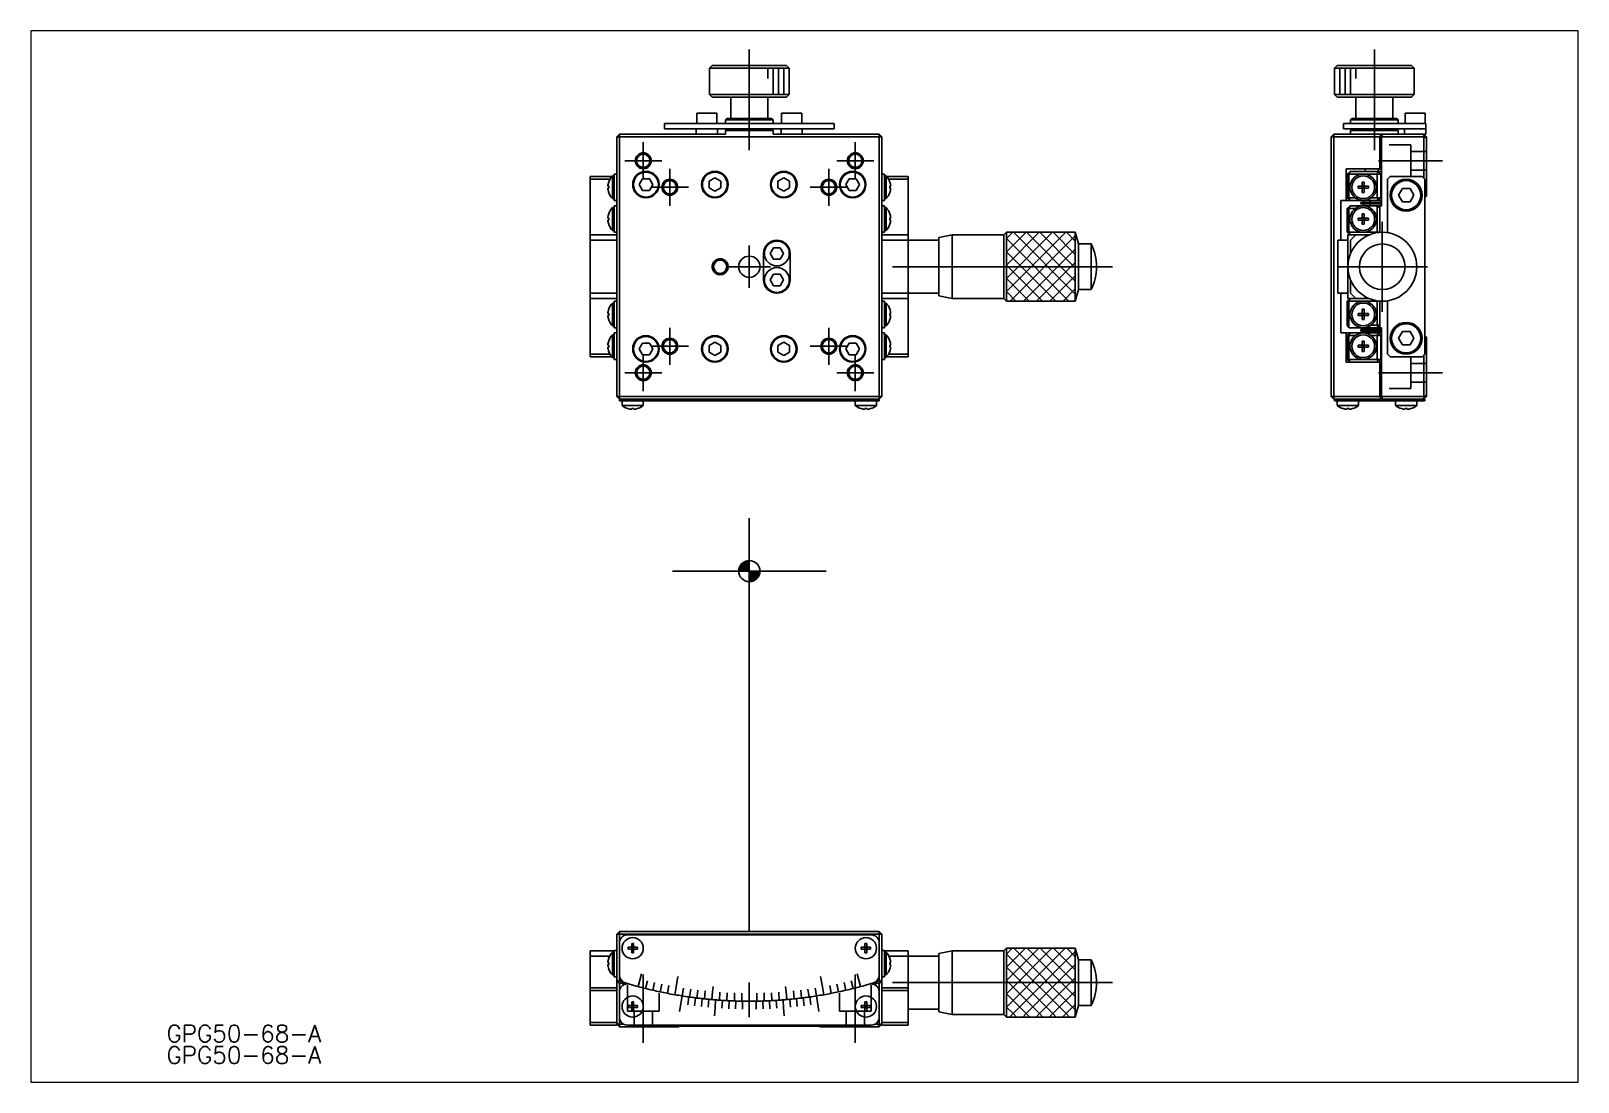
# Paper-space layout 'レイアウト1' of a CAD drawing. Extents: x 1.93 to 9.22, y 1.49 to 6.45.
# The model-space entities are those that its viewports show. They can reach past a viewport. Long polylines and large blocks are cut down to what shows.
import ezdxf

# ---------------------------------------------------------------- set-up
doc = ezdxf.new("R2010")
doc.units = 0
doc.header["$MEASUREMENT"] = 0
doc.linetypes.add('CENTER', pattern=[17.5, 13, -1.5, 1.5, -1.5])
doc.linetypes.add('DASHED', pattern=[3.5, 2, -1.5])
doc.layers.get('0').update_dxf_attribs({"linetype": 'CONTINUOUS'})
doc.layers.get('DEFPOINTS').update_dxf_attribs({"linetype": 'CONTINUOUS'})
doc.layers.add('CENTER', color=1, linetype='CENTER')
doc.styles.get("Standard").update_dxf_attribs({"font": 'txt.shx', "bigfont": '@extfont2.shx'})

psp = doc.layouts.new('レイアウト1')

msp = doc.modelspace()

# ---------------------------------------------------------------- texts
at = {"color": 7}
for p in [(-5.25, 97.48), (-5.25, 93.43)]:
    msp.add_text('GPG50-68-A', height=3.2, dxfattribs=at).set_placement(p)

# ---------------------------------------------------------------- linework, layer by layer
at = {"color": 7, "linetype": 'Continuous'}
for p, q in [((97.7, 281.79), (97.2, 281.29)), ((112.2, 281.29), (97.2, 281.29)), ((97.2, 281.29), (97.2, 276.29)), ((97.7, 281.79), (111.7, 281.79)), ((97.7, 281.79), (111.7, 281.79)), ((112.2, 281.29), (111.7, 281.79)), ((112.2, 276.29), (112.2, 281.29)), ((215.62, 281.79), (215.12, 281.29)), ((222.62, 281.29), (215.12, 281.29)), ((215.12, 281.29), (215.12, 276.29)), ((215.62, 281.79), (222.62, 281.79)), ((222.62, 281.79), (229.62, 281.79)), ((230.12, 281.29), (222.62, 281.29)), ((230.12, 281.29), (229.62, 281.79)), ((230.12, 276.29), (230.12, 281.29)), ((97.2, 276.29), (112.2, 276.29)), ((97.2, 276.29), (97.7, 275.79)), ((111.7, 275.79), (97.7, 275.79)), ((101.2, 275.79), (101.2, 271.79)), ((108.2, 271.79), (108.2, 275.79)), ((111.7, 275.79), (112.2, 276.29)), ((215.12, 276.29), (222.62, 276.29)), ((215.12, 276.29), (215.62, 275.79)), ((222.62, 275.79), (215.62, 275.79)), ((219.12, 275.79), (219.12, 271.79)), ((222.62, 276.29), (230.12, 276.29)), ((229.62, 275.79), (222.62, 275.79)), ((226.12, 271.79), (226.12, 275.79)), ((229.62, 275.79), (230.12, 276.29)), ((98.6, 272.79), (94.8, 272.79)), ((94.8, 272.79), (94.8, 270.79)), ((98.6, 270.79), (98.6, 272.79)), ((100.5, 271.79), (100.2, 271.49)), ((109.2, 271.49), (100.2, 271.49)), ((100.2, 271.49), (100.2, 270.79)), ((100.5, 271.79), (108.9, 271.79)), ((100.5, 271.79), (101.2, 271.79)), ((108.2, 271.79), (108.9, 271.79)), ((109.2, 271.49), (108.9, 271.79)), ((109.2, 270.79), (109.2, 271.49)), ((114.6, 272.79), (110.8, 272.79)), ((110.8, 272.79), (110.8, 270.79)), ((114.6, 270.79), (114.6, 272.79)), ((218.42, 271.79), (218.12, 271.49)), ((222.62, 271.49), (218.12, 271.49)), ((218.12, 271.49), (218.12, 270.79)), ((218.42, 271.79), (222.62, 271.79)), ((222.62, 271.79), (226.82, 271.79)), ((227.12, 271.49), (222.62, 271.49)), ((227.12, 271.49), (226.82, 271.79)), ((227.12, 270.79), (227.12, 271.49)), ((232.22, 272.79), (228.42, 272.79)), ((228.42, 272.79), (228.42, 270.79)), ((232.22, 270.79), (232.22, 272.79)), ((80.2, 268.79), (79.7, 268.29)), ((80.2, 268.79), (80.2, 268.29)), ((80.2, 268.79), (86.7, 268.79)), ((86.7, 268.79), (99.7, 268.79)), ((88.7, 269.79), (88.7, 270.79)), ((88.7, 270.79), (90.7, 270.79)), ((90.7, 269.79), (88.7, 269.79)), ((118.7, 270.79), (90.7, 270.79)), ((90.7, 269.79), (118.7, 269.79)), ((94.7, 269.79), (94.7, 268.79)), ((98.7, 268.79), (98.7, 269.79)), ((99.7, 268.79), (100.2, 268.79)), ((100.5, 269.79), (100.2, 269.49)), ((109.2, 269.49), (100.2, 269.49)), ((100.2, 269.49), (100.2, 268.79)), ((109.2, 269.49), (108.9, 269.79)), ((109.2, 268.79), (109.2, 269.49)), ((109.2, 268.79), (112.7, 268.79)), ((110.7, 269.79), (110.7, 268.79)), ((112.7, 268.79), (129.2, 268.79)), ((114.7, 268.79), (114.7, 269.79)), ((118.7, 270.79), (120.7, 270.79)), ((120.7, 269.79), (118.7, 269.79)), ((120.7, 270.79), (120.7, 269.79)), ((129.2, 268.79), (129.2, 268.29)), ((129.7, 268.29), (129.2, 268.79)), ((214.97, 268.79), (214.47, 268.29)), ((214.97, 268.79), (214.47, 268.29)), ((214.97, 268.29), (214.97, 268.79)), ((214.97, 268.79), (223.83, 268.79)), ((216.62, 268.79), (214.97, 268.79)), ((216.82, 269.79), (216.82, 270.79)), ((216.82, 270.79), (218.82, 270.79)), ((218.82, 269.79), (216.82, 269.79)), ((218.42, 269.79), (218.12, 269.49)), ((222.62, 269.49), (218.12, 269.49)), ((218.12, 269.49), (218.12, 268.79)), ((230.32, 270.79), (218.82, 270.79)), ((218.82, 269.79), (230.32, 269.79)), ((227.12, 269.49), (222.62, 269.49)), ((223.83, 268.79), (224.14, 268.79)), ((224.14, 268.79), (224.62, 268.79)), ((224.62, 268.79), (231.97, 268.79)), ((227.12, 269.49), (226.82, 269.79)), ((227.12, 268.79), (227.12, 269.49)), ((228.32, 269.79), (228.32, 268.79)), ((230.32, 270.79), (232.32, 270.79)), ((232.32, 269.79), (230.32, 269.79)), ((231.97, 268.79), (232.32, 268.79)), ((231.97, 268.29), (231.97, 268.79)), ((231.97, 268.79), (232.47, 268.29)), ((232.32, 270.79), (232.32, 269.79)), ((232.32, 268.79), (232.32, 269.79)), ((79.7, 219.29), (79.7, 268.29)), ((80.2, 268.29), (79.7, 268.29)), ((80.2, 268.29), (80.2, 219.29)), ((129.2, 268.29), (80.2, 268.29)), ((129.2, 219.29), (129.2, 268.29)), ((129.7, 268.29), (129.2, 268.29)), ((129.7, 268.29), (129.7, 219.29)), ((214.97, 268.29), (214.47, 268.29)), ((214.47, 219.29), (214.47, 268.29)), ((223.67, 268.29), (214.97, 268.29)), ((214.97, 268.29), (214.97, 219.29)), ((223.67, 262.29), (223.67, 268.29)), ((223.98, 268.29), (223.98, 255.29)), ((231.97, 268.29), (223.98, 268.29)), ((231.97, 260.44), (231.97, 268.29)), ((231.97, 268.29), (232.47, 268.09)), ((232.47, 268.29), (232.47, 268.09)), ((232.47, 268.09), (232.47, 257.09)), ((74.7, 260.79), (78.77, 260.79)), ((74.7, 260.29), (74.7, 260.79)), ((78.4, 260.29), (74.7, 260.29)), ((74.7, 249.79), (74.7, 260.29)), ((78.17, 259.77), (78.17, 259.77)), ((78.91, 258.79), (78.91, 260.94)), ((79.2, 260.94), (78.91, 260.94)), ((79.2, 261.29), (79.2, 256.29)), ((79.7, 261.29), (79.2, 261.29)), ((83.93, 259.29), (84.57, 260.39)), ((84.57, 260.39), (85.84, 260.39)), ((85.84, 260.39), (86.47, 259.29)), ((97.1, 259.93), (98.2, 260.56)), ((97.1, 258.66), (97.1, 259.93)), ((98.2, 260.56), (99.3, 259.93)), ((99.3, 259.93), (99.3, 258.66)), ((110.1, 259.93), (111.2, 260.56)), ((110.1, 258.66), (110.1, 259.93)), ((111.2, 260.56), (112.3, 259.93)), ((112.3, 259.93), (112.3, 258.66)), ((122.93, 259.29), (123.57, 260.39)), ((123.57, 260.39), (124.84, 260.39)), ((124.84, 260.39), (125.47, 259.29)), ((130.2, 261.29), (129.7, 261.29)), ((130.2, 256.29), (130.2, 261.29)), ((130.49, 260.94), (130.2, 260.94)), ((130.49, 260.94), (130.49, 256.64)), ((130.64, 260.79), (134.7, 260.79)), ((134.7, 260.29), (131, 260.29)), ((131.23, 259.77), (131.24, 259.77)), ((134.7, 260.79), (134.7, 260.29)), ((134.7, 260.29), (134.7, 249.79)), ((223.67, 262.29), (217.33, 262.29)), ((217.33, 256.29), (217.33, 262.29)), ((218.04, 261.79), (217.5, 261.29)), ((217.83, 261.29), (217.5, 261.29)), ((217.5, 256.79), (217.5, 261.29)), ((217.83, 261.29), (218.04, 261.79)), ((220.52, 261.29), (217.83, 261.29)), ((217.83, 261.29), (217.83, 256.79)), ((218.04, 261.79), (223.31, 261.79)), ((220.34, 259.77), (220.7, 259.77)), ((220.34, 258.97), (220.34, 259.77)), ((223.17, 261.29), (220.52, 261.29)), ((220.62, 262.29), (220.87, 262.04)), ((220.7, 259.77), (220.7, 258.97)), ((220.87, 262.04), (221.12, 261.79)), ((223.12, 261.79), (223.37, 262.04)), ((223.17, 261.29), (223.31, 261.79)), ((223.17, 261.29), (223.82, 261.29)), ((223.17, 256.79), (223.17, 261.29)), ((223.22, 261.89), (223.32, 261.79)), ((223.82, 261.29), (223.31, 261.79)), ((223.31, 261.79), (223.98, 261.79)), ((223.37, 262.04), (223.62, 262.29)), ((223.98, 262.29), (223.67, 262.29)), ((223.82, 261.29), (223.82, 256.79)), ((223.98, 261.29), (223.82, 261.29)), ((225.62, 260.79), (225.12, 260.29)), ((225.12, 260.29), (225.12, 250.22)), ((231.62, 260.79), (225.62, 260.79)), ((232.12, 260.29), (231.62, 260.79)), ((232.12, 227.29), (232.12, 260.29)), ((78.01, 258.97), (78.17, 258.97)), ((78.17, 258.61), (78.01, 258.61)), ((78.17, 258.97), (78.17, 258.61)), ((78.17, 257.82), (78.17, 257.82)), ((78.91, 256.64), (78.91, 258.79)), ((84.57, 258.19), (83.93, 259.29)), ((85.84, 258.19), (84.57, 258.19)), ((86.47, 259.29), (85.84, 258.19)), ((98.2, 258.02), (97.1, 258.66)), ((99.3, 258.66), (98.2, 258.02)), ((111.2, 258.02), (110.1, 258.66)), ((112.3, 258.66), (111.2, 258.02)), ((123.57, 258.19), (122.93, 259.29)), ((124.84, 258.19), (123.57, 258.19)), ((125.47, 259.29), (124.84, 258.19)), ((131.23, 258.97), (131.39, 258.97)), ((131.23, 258.61), (131.23, 258.97)), ((131.39, 258.61), (131.23, 258.61)), ((131.24, 257.82), (131.23, 257.82)), ((219.55, 258.97), (220.34, 258.97)), ((219.55, 258.61), (219.55, 258.97)), ((220.34, 258.61), (219.55, 258.61)), ((220.33, 258.61), (220.33, 258.97)), ((220.34, 258.99), (220.7, 258.99)), ((220.34, 257.82), (220.34, 258.61)), ((220.7, 258.6), (220.34, 258.6)), ((220.7, 257.82), (220.34, 257.82)), ((220.7, 258.97), (221.5, 258.97)), ((220.7, 258.61), (220.7, 257.82)), ((221.5, 258.61), (220.7, 258.61)), ((220.72, 258.97), (220.72, 258.61)), ((221.5, 258.97), (221.5, 258.61)), ((227.18, 257.29), (227.9, 258.54)), ((227.9, 256.04), (227.18, 257.29)), ((227.9, 258.54), (229.35, 258.54)), ((229.35, 258.54), (230.07, 257.29)), ((230.07, 257.29), (229.35, 256.04)), ((232.17, 256.79), (232.47, 257.09)), ((78.91, 256.64), (79.2, 256.64)), ((78.91, 252.79), (78.91, 254.94)), ((79.2, 254.94), (78.91, 254.94)), ((79.2, 256.29), (79.7, 256.29)), ((79.2, 255.29), (79.2, 250.29)), ((79.7, 255.29), (79.2, 255.29)), ((129.7, 256.29), (130.2, 256.29)), ((130.2, 255.29), (129.7, 255.29)), ((130.2, 256.64), (130.49, 256.64)), ((130.2, 250.29), (130.2, 255.29)), ((130.49, 254.94), (130.2, 254.94)), ((130.49, 254.94), (130.49, 250.64)), ((217.33, 256.29), (216.27, 256.29)), ((216.27, 248.79), (216.27, 256.29)), ((218.04, 256.29), (217.33, 256.29)), ((218.04, 256.29), (217.5, 256.79)), ((217.83, 256.79), (217.5, 256.79)), ((217.5, 254.79), (218.04, 255.29)), ((217.5, 254.79), (217.83, 254.79)), ((217.5, 250.29), (217.5, 254.79)), ((218.04, 256.29), (217.83, 256.79)), ((217.83, 256.79), (219.02, 256.79)), ((217.83, 254.79), (218.04, 255.29)), ((217.83, 254.79), (217.83, 250.29)), ((219.02, 254.79), (217.83, 254.79)), ((219.71, 256.29), (218.04, 256.29)), ((218.04, 255.29), (219.71, 255.29)), ((219.79, 256.4), (219.71, 256.29)), ((220.52, 256.29), (219.71, 256.29)), ((220.52, 255.29), (219.71, 255.29)), ((219.71, 255.29), (219.79, 255.18)), ((220.09, 255.94), (220.85, 255.94)), ((220.09, 255.94), (220.09, 255.64)), ((220.85, 255.64), (220.09, 255.64)), ((221.64, 256.29), (220.52, 256.29)), ((221.47, 255.29), (220.52, 255.29)), ((220.62, 255.94), (220.62, 256.29)), ((220.62, 255.29), (220.62, 255.64)), ((223.76, 255.94), (220.85, 255.94)), ((223.76, 255.64), (220.85, 255.64)), ((221.47, 255.29), (221.33, 255.16)), ((221.64, 256.29), (221.41, 256.46)), ((221.47, 255.29), (223.14, 255.29)), ((223.31, 256.29), (221.64, 256.29)), ((221.93, 256.29), (221.67, 255.94)), ((221.67, 255.64), (221.69, 255.62)), ((221.68, 255.63), (221.69, 255.62)), ((221.69, 255.62), (222.01, 255.29)), ((221.69, 255.62), (222.01, 255.29)), ((222.02, 256.79), (223.17, 256.79)), ((223.17, 255.27), (223.14, 255.29)), ((223.14, 255.29), (223.67, 255.29)), ((223.17, 256.79), (223.82, 256.79)), ((223.17, 256.79), (223.31, 256.29)), ((223.17, 250.29), (223.17, 255.27)), ((223.67, 254.91), (223.17, 255.27)), ((223.31, 256.29), (223.82, 256.79)), ((223.98, 256.29), (223.31, 256.29)), ((223.98, 255.29), (223.67, 255.29)), ((223.67, 255.29), (223.67, 250.28)), ((223.76, 255.94), (223.98, 255.94)), ((223.98, 255.64), (223.76, 255.64)), ((223.82, 256.79), (223.98, 256.79)), ((223.98, 256.13), (223.83, 256.29)), ((223.91, 255.29), (223.98, 255.38)), ((229.35, 256.04), (227.9, 256.04)), ((232.17, 256.79), (232.17, 230.79)), ((78.01, 252.97), (78.17, 252.97)), ((78.17, 252.61), (78.01, 252.61)), ((78.17, 253.77), (78.17, 253.77)), ((78.17, 252.97), (78.17, 252.61)), ((78.17, 251.82), (78.17, 251.82)), ((78.91, 250.64), (78.91, 252.79)), ((131.23, 253.77), (131.24, 253.77)), ((131.23, 252.97), (131.39, 252.97)), ((131.23, 252.61), (131.23, 252.97)), ((131.39, 252.61), (131.23, 252.61)), ((131.24, 251.82), (131.23, 251.82)), ((219.55, 252.97), (220.34, 252.97)), ((219.55, 252.61), (219.55, 252.97)), ((220.34, 252.61), (219.55, 252.61)), ((220.33, 252.61), (220.33, 252.97)), ((220.34, 253.77), (220.7, 253.77)), ((220.34, 252.97), (220.34, 253.77)), ((220.34, 252.99), (220.7, 252.99)), ((220.34, 251.82), (220.34, 252.61)), ((220.7, 252.6), (220.34, 252.6)), ((220.7, 251.82), (220.34, 251.82)), ((220.7, 253.77), (220.7, 252.97)), ((220.7, 252.97), (221.5, 252.97)), ((220.7, 252.61), (220.7, 251.82)), ((221.5, 252.61), (220.7, 252.61)), ((220.72, 252.97), (220.72, 252.61)), ((221.5, 252.97), (221.5, 252.61)), ((74.7, 249.79), (79.7, 249.79)), ((74.7, 248.79), (74.7, 249.79)), ((79.7, 248.79), (74.7, 248.79)), ((74.7, 238.79), (74.7, 248.79)), ((78.91, 250.64), (79.2, 250.64)), ((79.2, 250.29), (79.7, 250.29)), ((129.7, 250.29), (130.2, 250.29)), ((129.7, 249.79), (134.7, 249.79)), ((134.7, 248.79), (129.7, 248.79)), ((130.2, 250.64), (130.49, 250.64)), ((134.7, 249.79), (134.7, 248.79)), ((134.7, 248.79), (134.7, 238.79)), ((140.45, 248.79), (134.7, 248.79)), ((142.95, 249.79), (140.45, 249.29)), ((140.45, 249.29), (140.45, 238.29)), ((142.95, 249.79), (142.95, 237.79)), ((152.7, 249.79), (142.95, 249.79)), ((153.2, 250.29), (152.7, 249.79)), ((152.7, 249.79), (152.7, 237.79)), ((153.2, 250.29), (153.2, 237.29)), ((166.2, 250.29), (153.2, 250.29)), ((153.2, 250.29), (166.2, 250.29)), ((153.2, 237.29), (153.2, 250.29)), ((166.2, 250.29), (166.2, 237.29)), ((166.79, 248.09), (166.2, 250.29)), ((166.2, 250.29), (166.2, 237.29)), ((166.79, 248.09), (166.79, 239.49)), ((169.2, 248.09), (166.79, 248.09)), ((169.2, 248.09), (169.2, 239.49)), ((216.27, 248.79), (215.74, 248.79)), ((215.74, 248.79), (215.74, 238.79)), ((216.27, 248.79), (217.62, 248.79)), ((217.5, 250.29), (217.83, 250.29)), ((217.5, 250.29), (218.04, 249.79)), ((217.62, 249.79), (217.62, 243.79)), ((219.12, 249.79), (217.62, 249.79)), ((218.04, 249.79), (217.83, 250.29)), ((217.83, 250.29), (220.52, 250.29)), ((219.12, 249.79), (218.12, 248.79)), ((218.12, 248.79), (218.12, 246.29)), ((221.62, 249.79), (219.12, 249.79)), ((220.52, 250.29), (223.17, 250.29)), ((223.19, 250.23), (223.17, 250.29)), ((223.67, 250.29), (223.17, 250.29)), ((107.4, 241.29), (107.4, 246.29)), ((108.63, 246.29), (109.27, 247.39)), ((109.27, 245.19), (108.63, 246.29)), ((109.27, 247.39), (110.54, 247.39)), ((110.54, 245.19), (109.27, 245.19)), ((110.54, 247.39), (111.17, 246.29)), ((111.17, 246.29), (110.54, 245.19)), ((112.4, 246.29), (112.4, 241.29)), ((108.63, 241.29), (109.27, 242.39)), ((109.27, 242.39), (110.54, 242.39)), ((110.54, 242.39), (111.17, 241.29)), ((217.62, 243.79), (217.62, 237.79)), ((109.27, 240.19), (108.63, 241.29)), ((110.54, 240.19), (109.27, 240.19)), ((111.17, 241.29), (110.54, 240.19)), ((166.2, 237.29), (166.79, 239.49)), ((166.79, 239.49), (169.2, 239.49)), ((218.12, 241.29), (218.12, 238.79)), ((74.7, 238.79), (79.7, 238.79)), ((74.7, 237.79), (74.7, 238.79)), ((79.7, 237.79), (74.7, 237.79)), ((74.7, 227.29), (74.7, 237.79)), ((78.91, 234.79), (78.91, 236.94)), ((79.2, 236.94), (78.91, 236.94)), ((79.2, 237.29), (79.2, 232.29)), ((79.7, 237.29), (79.2, 237.29)), ((129.7, 238.79), (134.7, 238.79)), ((134.7, 237.79), (129.7, 237.79)), ((130.2, 237.29), (129.7, 237.29)), ((130.2, 236.06), (130.2, 237.29)), ((130.2, 236.94), (130.2, 237.29)), ((130.49, 236.94), (130.2, 236.94)), ((130.49, 236.94), (130.49, 232.64)), ((134.7, 238.79), (134.7, 237.79)), ((134.7, 238.79), (140.45, 238.79)), ((134.7, 237.79), (134.7, 227.29)), ((140.45, 238.29), (142.95, 237.79)), ((142.95, 237.79), (152.7, 237.79)), ((152.7, 237.79), (153.2, 237.29)), ((153.2, 237.29), (166.2, 237.29)), ((166.2, 237.29), (153.2, 237.29)), ((216.27, 238.79), (215.74, 238.79)), ((215.74, 238.79), (217.62, 238.79)), ((215.74, 238.79), (216.27, 238.79)), ((216.27, 238.79), (216.27, 231.29)), ((216.27, 238.79), (217.62, 238.79)), ((216.27, 238.79), (217.62, 238.79)), ((218.04, 237.79), (217.5, 237.29)), ((217.83, 237.29), (217.5, 237.29)), ((217.5, 232.79), (217.5, 237.29)), ((219.12, 237.79), (217.62, 237.79)), ((217.83, 237.29), (218.04, 237.79)), ((220.52, 237.29), (217.83, 237.29)), ((217.83, 237.29), (217.83, 232.32)), ((218.12, 238.79), (219.12, 237.79)), ((219.12, 237.79), (221.62, 237.79)), ((223.17, 237.29), (220.52, 237.29)), ((223.17, 237.29), (223.19, 237.36)), ((223.17, 232.79), (223.17, 237.29)), ((223.17, 237.29), (223.67, 237.29)), ((223.67, 232.29), (223.67, 237.31)), ((225.12, 237.37), (225.12, 227.29)), ((78.01, 234.97), (78.17, 234.97)), ((78.17, 234.61), (78.01, 234.61)), ((78.17, 235.77), (78.17, 235.77)), ((78.17, 234.97), (78.17, 234.61)), ((78.17, 233.82), (78.17, 233.82)), ((78.91, 232.64), (78.91, 234.79)), ((130.2, 234.79), (130.2, 236.06)), ((130.2, 233.53), (130.2, 234.79)), ((130.2, 232.29), (130.2, 233.53)), ((131.23, 235.77), (131.24, 235.77)), ((131.23, 235.77), (131.24, 235.77)), ((131.23, 234.97), (131.39, 234.97)), ((131.23, 234.61), (131.23, 234.97)), ((131.39, 234.61), (131.23, 234.61)), ((131.24, 233.82), (131.23, 233.82)), ((131.24, 233.82), (131.23, 233.82)), ((219.55, 234.97), (220.34, 234.97)), ((219.55, 234.61), (219.55, 234.97)), ((220.34, 234.61), (219.55, 234.61)), ((220.33, 234.61), (220.33, 234.97)), ((220.34, 235.77), (220.7, 235.77)), ((220.34, 234.97), (220.34, 235.77)), ((220.34, 235.77), (220.34, 234.99)), ((220.34, 234.97), (220.34, 234.99)), ((220.34, 234.99), (220.7, 234.99)), ((220.34, 233.82), (220.34, 234.61)), ((220.34, 234.6), (220.34, 234.61)), ((220.34, 233.82), (220.34, 234.6)), ((220.7, 234.6), (220.34, 234.6)), ((220.7, 233.82), (220.34, 233.82)), ((220.7, 235.77), (220.7, 234.97)), ((220.7, 234.97), (221.5, 234.97)), ((220.7, 234.61), (220.7, 233.82)), ((221.5, 234.61), (220.7, 234.61)), ((220.72, 234.97), (220.72, 234.61)), ((221.5, 234.97), (221.5, 234.61)), ((78.91, 232.64), (79.2, 232.64)), ((78.91, 228.79), (78.91, 230.94)), ((79.2, 230.94), (78.91, 230.94)), ((79.2, 232.29), (79.7, 232.29)), ((79.2, 231.29), (79.2, 226.29)), ((79.7, 231.29), (79.2, 231.29)), ((129.7, 232.29), (130.2, 232.29)), ((130.2, 231.29), (129.7, 231.29)), ((130.2, 232.29), (130.2, 232.64)), ((130.2, 232.64), (130.49, 232.64)), ((130.2, 230.06), (130.2, 231.29)), ((130.2, 230.94), (130.2, 231.29)), ((130.49, 230.94), (130.2, 230.94)), ((130.49, 230.94), (130.49, 226.64)), ((217.33, 231.29), (216.27, 231.29)), ((216.27, 231.29), (217.33, 231.29)), ((216.27, 231.29), (218.04, 231.29)), ((217.33, 231.29), (217.33, 225.79)), ((217.33, 231.29), (218.04, 231.29)), ((217.33, 231.29), (218.04, 231.29)), ((217.83, 232.32), (217.5, 232.79)), ((217.5, 230.79), (218.04, 231.29)), ((217.5, 230.79), (217.83, 230.79)), ((217.5, 226.29), (217.5, 230.79)), ((217.83, 232.32), (217.86, 232.29)), ((217.83, 230.79), (218.04, 231.29)), ((217.83, 230.79), (217.83, 226.29)), ((219.02, 230.79), (217.83, 230.79)), ((219.54, 232.29), (217.86, 232.29)), ((218.04, 231.29), (219.71, 231.29)), ((219.54, 232.29), (219.69, 232.44)), ((219.54, 232.29), (220.52, 232.29)), ((219.71, 231.29), (220.52, 231.29)), ((219.71, 231.29), (219.79, 231.18)), ((220.09, 231.94), (220.85, 231.94)), ((220.09, 231.94), (220.09, 231.64)), ((220.85, 231.64), (220.09, 231.64)), ((220.52, 232.29), (221.64, 232.29)), ((220.52, 231.29), (221.64, 231.29)), ((220.62, 231.94), (220.62, 232.29)), ((220.62, 231.29), (220.62, 231.64)), ((220.85, 231.94), (223.76, 231.94)), ((220.85, 231.64), (223.76, 231.64)), ((221.64, 232.29), (221.41, 232.46)), ((221.41, 231.13), (221.64, 231.29)), ((223.31, 232.29), (221.64, 232.29)), ((221.64, 231.29), (223.31, 231.29)), ((221.69, 231.96), (221.67, 231.94)), ((221.67, 231.64), (221.93, 231.29)), ((222.01, 232.29), (221.69, 231.96)), ((222.01, 232.29), (221.69, 231.96)), ((222.02, 232.79), (223.17, 232.79)), ((223.17, 230.79), (222.02, 230.79)), ((223.17, 232.79), (223.31, 232.29)), ((223.17, 232.79), (223.67, 232.79)), ((223.31, 231.29), (223.17, 230.79)), ((223.17, 226.29), (223.17, 230.79)), ((223.82, 230.79), (223.17, 230.79)), ((223.31, 232.29), (223.67, 232.64)), ((223.67, 232.29), (223.31, 232.29)), ((223.82, 230.79), (223.31, 231.29)), ((223.31, 231.29), (223.98, 231.29)), ((223.98, 232.29), (223.67, 232.29)), ((223.76, 231.94), (223.98, 231.94)), ((223.98, 231.64), (223.76, 231.64)), ((223.82, 230.79), (223.82, 226.29)), ((223.98, 230.79), (223.82, 230.79)), ((223.83, 231.29), (223.98, 231.45)), ((223.98, 232.2), (223.91, 232.29)), ((223.98, 219.29), (223.98, 232.29)), ((227.18, 230.29), (227.9, 231.54)), ((227.9, 231.54), (229.35, 231.54)), ((229.35, 231.54), (230.07, 230.29)), ((232.47, 230.49), (232.17, 230.79)), ((78.01, 228.97), (78.17, 228.97)), ((78.17, 228.61), (78.01, 228.61)), ((78.17, 229.77), (78.17, 229.77)), ((78.17, 228.97), (78.17, 228.61)), ((78.17, 227.82), (78.17, 227.82)), ((78.91, 226.64), (78.91, 228.79)), ((83.93, 228.29), (84.57, 229.39)), ((84.57, 227.19), (83.93, 228.29)), ((84.57, 229.39), (85.84, 229.39)), ((85.84, 229.39), (86.47, 228.29)), ((86.47, 228.29), (85.84, 227.19)), ((97.1, 228.93), (98.2, 229.56)), ((97.1, 227.66), (97.1, 228.93)), ((98.2, 227.02), (97.1, 227.66)), ((98.2, 229.56), (99.3, 228.93)), ((99.3, 227.66), (98.2, 227.02)), ((99.3, 228.93), (99.3, 227.66)), ((110.1, 228.93), (111.2, 229.56)), ((110.1, 227.66), (110.1, 228.93)), ((111.2, 227.02), (110.1, 227.66)), ((111.2, 229.56), (112.3, 228.93)), ((112.3, 227.66), (111.2, 227.02)), ((112.3, 228.93), (112.3, 227.66)), ((122.93, 228.29), (123.57, 229.39)), ((123.57, 227.19), (122.93, 228.29)), ((123.57, 229.39), (124.84, 229.39)), ((124.84, 229.39), (125.47, 228.29)), ((125.47, 228.29), (124.84, 227.19)), ((130.2, 228.79), (130.2, 230.06)), ((130.2, 227.53), (130.2, 228.79)), ((131.23, 229.77), (131.24, 229.77)), ((131.23, 229.77), (131.24, 229.77)), ((131.23, 228.97), (131.39, 228.97)), ((131.23, 228.61), (131.23, 228.97)), ((131.39, 228.61), (131.23, 228.61)), ((131.24, 227.82), (131.23, 227.82)), ((131.24, 227.82), (131.23, 227.82)), ((219.55, 228.97), (220.34, 228.97)), ((219.55, 228.61), (219.55, 228.97)), ((220.34, 228.61), (219.55, 228.61)), ((220.33, 228.61), (220.33, 228.97)), ((220.34, 229.77), (220.7, 229.77)), ((220.34, 228.97), (220.34, 229.77)), ((220.34, 229.77), (220.34, 228.99)), ((220.34, 228.97), (220.34, 228.99)), ((220.34, 228.99), (220.7, 228.99)), ((220.34, 227.82), (220.34, 228.61)), ((220.34, 228.6), (220.34, 228.61)), ((220.34, 227.82), (220.34, 228.6)), ((220.7, 228.6), (220.34, 228.6)), ((220.7, 227.82), (220.34, 227.82)), ((220.7, 229.77), (220.7, 228.97)), ((220.7, 228.97), (221.5, 228.97)), ((220.7, 228.61), (220.7, 227.82)), ((221.5, 228.61), (220.7, 228.61)), ((220.72, 228.97), (220.72, 228.61)), ((221.5, 228.97), (221.5, 228.61)), ((227.9, 229.04), (227.18, 230.29)), ((229.35, 229.04), (227.9, 229.04)), ((230.07, 230.29), (229.35, 229.04)), ((232.47, 230.49), (232.47, 219.5)), ((74.7, 227.29), (78.4, 227.29)), ((74.7, 226.79), (74.7, 227.29)), ((78.77, 226.79), (74.7, 226.79)), ((78.91, 226.64), (79.2, 226.64)), ((79.2, 226.29), (79.7, 226.29)), ((85.84, 227.19), (84.57, 227.19)), ((124.84, 227.19), (123.57, 227.19)), ((129.7, 226.29), (130.2, 226.29)), ((130.2, 226.29), (130.2, 227.53)), ((130.2, 226.29), (130.2, 226.64)), ((130.2, 226.64), (130.49, 226.64)), ((134.7, 226.79), (130.64, 226.79)), ((131, 227.29), (134.7, 227.29)), ((134.7, 227.29), (134.7, 226.79)), ((223.67, 225.79), (217.33, 225.79)), ((217.33, 225.79), (218.04, 225.79)), ((217.33, 225.79), (218.04, 225.79)), ((217.5, 226.29), (217.83, 226.29)), ((217.5, 226.29), (218.04, 225.79)), ((218.04, 225.79), (217.83, 226.29)), ((217.83, 226.29), (220.52, 226.29)), ((220.52, 226.29), (223.17, 226.29)), ((223.31, 225.79), (223.17, 226.29)), ((223.82, 226.29), (223.17, 226.29)), ((223.31, 225.79), (223.82, 226.29)), ((223.67, 219.29), (223.67, 225.79)), ((223.98, 225.79), (223.67, 225.79)), ((223.82, 226.29), (223.98, 226.29)), ((225.12, 227.29), (225.62, 226.79)), ((225.62, 226.79), (231.62, 226.79)), ((231.62, 226.79), (232.12, 227.29)), ((231.97, 219.29), (231.97, 227.14)), ((80.2, 219.29), (79.7, 219.29)), ((79.7, 219.29), (80.2, 218.79)), ((80.2, 219.29), (129.2, 219.29)), ((80.2, 219.29), (80.2, 218.79)), ((129.7, 219.29), (129.2, 218.79)), ((129.2, 219.29), (129.2, 218.79)), ((129.7, 219.29), (129.2, 219.29)), ((214.97, 219.29), (214.47, 219.29)), ((214.47, 219.29), (214.97, 218.79)), ((214.97, 219.29), (223.67, 219.29)), ((214.97, 219.29), (214.97, 218.79)), ((223.98, 219.29), (231.97, 219.29)), ((231.97, 219.29), (232.47, 219.5)), ((231.97, 218.79), (231.97, 219.29)), ((232.47, 219.29), (231.97, 218.79)), ((232.47, 219.5), (232.47, 219.29)), ((80.2, 218.49), (80.2, 218.79)), ((80.2, 218.49), (80.2, 218.79)), ((129.2, 218.79), (80.2, 218.79)), ((81.7, 218.49), (80.2, 218.49)), ((80.7, 218.49), (80.7, 217.6)), ((80.7, 218.49), (80.7, 217.6)), ((84.7, 217.6), (80.7, 217.6)), ((127.7, 218.49), (81.7, 218.49)), ((81.81, 217.02), (81.82, 217.02)), ((82.52, 217.02), (82.88, 217.02)), ((82.52, 216.9), (82.52, 217.02)), ((82.88, 217.02), (82.88, 216.9)), ((83.59, 217.02), (83.59, 217.02)), ((84.7, 217.6), (84.7, 218.49)), ((84.7, 217.6), (84.7, 218.49)), ((124.7, 218.49), (124.7, 217.6)), ((124.7, 218.49), (124.7, 217.6)), ((128.7, 217.6), (124.7, 217.6)), ((125.81, 217.02), (125.82, 217.02)), ((126.52, 217.02), (126.88, 217.02)), ((126.52, 216.9), (126.52, 217.02)), ((126.88, 217.02), (126.88, 216.9)), ((127.59, 217.02), (127.59, 217.02)), ((129.2, 218.49), (127.7, 218.49)), ((128.7, 217.6), (128.7, 218.49)), ((128.7, 217.6), (128.7, 218.49)), ((129.2, 218.79), (129.2, 218.49)), ((129.2, 218.79), (129.2, 218.49)), ((216.62, 218.79), (214.97, 218.79)), ((215.12, 218.49), (215.12, 218.79)), ((216.62, 218.49), (215.12, 218.49)), ((215.62, 218.49), (215.62, 217.6)), ((217.62, 217.6), (215.62, 217.6)), ((222.72, 218.79), (216.62, 218.79)), ((222.72, 218.79), (216.62, 218.79)), ((222.72, 218.49), (216.62, 218.49)), ((216.74, 217.02), (216.74, 217.02)), ((217.44, 217.02), (217.8, 217.02)), ((217.44, 216.9), (217.44, 217.02)), ((219.62, 217.6), (217.62, 217.6)), ((217.8, 217.02), (217.8, 216.9)), ((218.51, 217.02), (218.51, 217.02)), ((219.62, 217.6), (219.62, 218.49)), ((222.72, 218.79), (223.83, 218.79)), ((223.83, 218.79), (222.72, 218.79)), ((224.16, 218.49), (222.72, 218.49)), ((223.83, 218.79), (224.14, 218.79)), ((224.14, 218.79), (223.83, 218.79)), ((224.62, 218.79), (224.14, 218.79)), ((224.35, 218.49), (224.16, 218.49)), ((224.35, 218.79), (224.35, 218.49)), ((225.85, 218.49), (224.35, 218.49)), ((225.85, 218.79), (224.62, 218.79)), ((230.62, 218.79), (225.85, 218.79)), ((230.62, 218.79), (225.85, 218.79)), ((230.62, 218.49), (225.85, 218.49)), ((226.62, 218.49), (226.62, 217.6)), ((228.62, 217.6), (226.62, 217.6)), ((227.74, 217.02), (227.74, 217.02)), ((228.44, 217.02), (228.8, 217.02)), ((228.44, 216.9), (228.44, 217.02)), ((230.62, 217.6), (228.62, 217.6)), ((228.8, 217.02), (228.8, 216.9)), ((229.51, 217.02), (229.51, 217.02)), ((231.97, 218.79), (230.62, 218.79)), ((232.12, 218.49), (230.62, 218.49)), ((230.62, 217.6), (230.62, 218.49)), ((231.97, 218.79), (232.12, 218.79)), ((232.12, 218.79), (232.12, 218.49)), ((80.2, 118.35), (79.7, 117.85)), ((79.7, 117.85), (80.2, 117.85)), ((79.7, 109.15), (79.7, 117.85)), ((80.2, 118.35), (129.2, 118.35)), ((80.2, 118.35), (80.2, 117.85)), ((80.2, 117.85), (80.2, 116.2)), ((129.2, 117.85), (80.2, 117.85)), ((127.7, 117.7), (81.7, 117.7)), ((129.2, 118.35), (129.2, 117.85)), ((129.7, 117.85), (129.2, 118.35)), ((129.7, 117.85), (129.2, 118.35)), ((129.7, 117.85), (129.2, 117.85)), ((129.2, 116.2), (129.2, 117.85)), ((129.7, 117.85), (129.7, 109.15)), ((129.7, 116.55), (129.7, 117.85)), ((129.7, 116.55), (129.7, 117.08)), ((129.7, 116.55), (129.7, 117.08)), ((74.7, 113.7), (74.7, 114.7)), ((74.7, 114.7), (79.2, 114.7)), ((78.91, 110.15), (78.91, 114.45)), ((79.2, 114.45), (78.91, 114.45)), ((79.2, 114.8), (79.2, 109.8)), ((79.7, 114.8), (79.2, 114.8)), ((80.2, 116.2), (80.2, 110.1)), ((81.82, 115.38), (82.52, 115.38)), ((81.82, 115.02), (81.82, 115.38)), ((82.52, 115.02), (81.82, 115.02)), ((82.52, 116.08), (82.88, 116.08)), ((82.52, 115.38), (82.52, 116.08)), ((82.52, 116.08), (82.52, 115.38)), ((82.53, 115.37), (82.52, 115.38)), ((82.53, 115.03), (82.52, 115.02)), ((82.52, 114.31), (82.52, 115.02)), ((82.52, 114.31), (82.52, 115.02)), ((82.88, 114.31), (82.52, 114.31)), ((82.53, 115.37), (82.87, 115.37)), ((82.53, 115.03), (82.53, 115.37)), ((82.87, 115.03), (82.53, 115.03)), ((82.87, 115.37), (82.88, 115.38)), ((82.87, 115.37), (82.87, 115.03)), ((82.87, 115.03), (82.88, 115.02)), ((82.88, 116.08), (82.88, 115.38)), ((82.88, 115.38), (83.59, 115.38)), ((82.88, 115.02), (82.88, 114.31)), ((83.59, 115.02), (82.88, 115.02)), ((83.59, 115.38), (83.59, 115.02)), ((125.82, 115.38), (126.52, 115.38)), ((125.82, 115.02), (125.82, 115.38)), ((126.52, 115.02), (125.82, 115.02)), ((126.52, 116.08), (126.88, 116.08)), ((126.52, 115.38), (126.52, 116.08)), ((126.52, 116.08), (126.52, 115.38)), ((126.53, 115.37), (126.52, 115.38)), ((126.53, 115.03), (126.52, 115.02)), ((126.52, 114.31), (126.52, 115.02)), ((126.52, 114.31), (126.52, 115.02)), ((126.88, 114.31), (126.52, 114.31)), ((126.53, 115.37), (126.87, 115.37)), ((126.53, 115.03), (126.53, 115.37)), ((126.87, 115.03), (126.53, 115.03)), ((126.87, 115.37), (126.88, 115.38)), ((126.87, 115.37), (126.87, 115.03)), ((126.87, 115.03), (126.88, 115.02)), ((126.88, 116.08), (126.88, 115.38)), ((126.88, 115.38), (127.59, 115.38)), ((126.88, 115.02), (126.88, 114.31)), ((127.59, 115.02), (126.88, 115.02)), ((127.59, 115.38), (127.59, 115.02)), ((129.2, 110.1), (129.2, 116.2)), ((129.2, 110.1), (129.2, 116.2)), ((129.7, 115.49), (129.7, 116.55)), ((129.7, 115.49), (129.7, 116.55)), ((129.7, 115.49), (129.7, 116.55)), ((129.7, 115.2), (129.7, 115.49)), ((129.7, 115.2), (129.7, 115.49)), ((129.7, 109.15), (129.7, 115.49)), ((130.2, 114.8), (129.7, 114.8)), ((130.2, 114.8), (129.7, 114.8)), ((130.2, 109.8), (130.2, 114.8)), ((130.2, 114.7), (134.7, 114.7)), ((130.49, 114.45), (130.2, 114.45)), ((130.49, 114.45), (130.49, 110.15)), ((134.7, 114.7), (134.7, 113.7)), ((142.95, 114.7), (140.45, 114.2)), ((140.45, 114.2), (140.45, 103.2)), ((142.95, 114.7), (142.95, 102.7)), ((152.7, 114.7), (142.95, 114.7)), ((153.2, 115.2), (152.7, 114.7)), ((152.7, 114.7), (152.7, 102.7)), ((153.2, 115.2), (153.2, 102.2)), ((166.2, 115.2), (153.2, 115.2)), ((166.2, 115.2), (166.2, 102.2)), ((166.79, 113), (166.2, 115.2)), ((74.7, 107.7), (74.7, 113.7)), ((78.35, 113.7), (74.7, 113.7)), ((78.01, 112.48), (78.17, 112.48)), ((78.17, 112.12), (78.01, 112.12)), ((78.17, 113.28), (78.17, 113.27)), ((78.17, 112.48), (78.17, 112.12)), ((78.17, 111.32), (78.17, 111.32)), ((134.7, 113.7), (131.06, 113.7)), ((131.23, 113.27), (131.24, 113.28)), ((131.23, 112.48), (131.39, 112.48)), ((131.23, 112.12), (131.23, 112.48)), ((131.39, 112.12), (131.23, 112.12)), ((131.24, 111.32), (131.23, 111.32)), ((134.7, 113.7), (134.7, 107.7)), ((140.45, 113.7), (134.7, 113.7)), ((166.79, 113), (166.79, 104.4)), ((169.2, 113), (166.79, 113)), ((169.2, 113), (169.2, 104.4)), ((78.91, 110.15), (79.2, 110.15)), ((79.2, 109.8), (79.7, 109.8)), ((79.7, 109.15), (79.7, 108.84)), ((79.7, 100.85), (79.7, 108.84)), ((80.2, 110.1), (80.2, 108.99)), ((80.2, 108.68), (80.2, 106.97)), ((129.2, 108.99), (129.2, 110.1)), ((129.2, 106.97), (129.2, 108.68)), ((129.7, 109.8), (130.2, 109.8)), ((129.7, 108.84), (129.7, 109.15)), ((129.7, 108.84), (129.7, 100.85)), ((130.2, 110.15), (130.49, 110.15)), ((74.7, 107.7), (79.7, 107.7)), ((74.7, 107.2), (74.7, 107.7)), ((79.7, 107.2), (74.7, 107.2)), ((74.7, 101.2), (74.7, 107.2)), ((80.2, 106.97), (80.2, 102.2)), ((82.52, 105.08), (82.88, 105.08)), ((82.52, 104.38), (82.52, 105.08)), ((82.88, 105.08), (82.88, 104.38)), ((126.52, 105.08), (126.88, 105.08)), ((126.52, 104.38), (126.52, 105.08)), ((126.88, 105.08), (126.88, 104.38)), ((129.2, 102.2), (129.2, 106.97)), ((129.7, 107.7), (134.7, 107.7)), ((134.7, 107.2), (129.7, 107.2)), ((134.7, 107.7), (134.7, 107.2)), ((134.7, 107.2), (134.7, 101.2)), ((80.2, 102.2), (80.2, 100.85)), ((81.82, 104.38), (82.52, 104.38)), ((81.82, 104.02), (81.82, 104.38)), ((82.52, 104.02), (81.82, 104.02)), ((82.53, 104.37), (82.52, 104.38)), ((82.53, 104.03), (82.52, 104.02)), ((82.52, 103.31), (82.52, 104.02)), ((82.88, 103.31), (82.52, 103.31)), ((82.53, 104.37), (82.87, 104.37)), ((82.53, 104.03), (82.53, 104.37)), ((82.87, 104.03), (82.53, 104.03)), ((82.87, 104.37), (82.88, 104.38)), ((82.87, 104.37), (82.87, 104.03)), ((82.87, 104.03), (82.88, 104.02)), ((82.88, 104.38), (83.59, 104.38)), ((82.88, 104.02), (82.88, 103.31)), ((83.59, 104.02), (82.88, 104.02)), ((83.59, 104.38), (83.59, 104.02)), ((125.82, 104.38), (126.52, 104.38)), ((125.82, 104.02), (125.82, 104.38)), ((126.52, 104.02), (125.82, 104.02)), ((126.53, 104.37), (126.52, 104.38)), ((126.53, 104.03), (126.52, 104.02)), ((126.52, 103.31), (126.52, 104.02)), ((126.88, 103.31), (126.52, 103.31)), ((126.53, 104.03), (126.53, 104.37)), ((126.53, 104.37), (126.87, 104.37)), ((126.87, 104.03), (126.53, 104.03)), ((126.87, 104.37), (126.88, 104.38)), ((126.87, 104.37), (126.87, 104.03)), ((126.87, 104.03), (126.88, 104.02)), ((126.88, 104.38), (127.59, 104.38)), ((126.88, 104.02), (126.88, 103.31)), ((127.59, 104.02), (126.88, 104.02)), ((127.59, 104.38), (127.59, 104.02)), ((129.2, 100.85), (129.2, 102.2)), ((134.7, 103.7), (140.45, 103.7)), ((140.45, 103.2), (142.95, 102.7)), ((142.95, 102.7), (152.7, 102.7)), ((152.7, 102.7), (153.2, 102.2)), ((153.2, 102.2), (166.2, 102.2)), ((166.2, 102.2), (166.79, 104.4)), ((166.79, 104.4), (169.2, 104.4)), ((74.7, 101.2), (79.7, 101.2)), ((74.7, 100.7), (74.7, 101.2)), ((79.7, 100.7), (74.7, 100.7)), ((79.7, 100.85), (79.7, 100.7)), ((80.2, 100.85), (79.7, 100.85)), ((80.2, 100.35), (79.7, 100.85)), ((80.2, 100.85), (81.05, 100.85)), ((80.2, 100.35), (80.2, 100.85)), ((91.4, 100.35), (80.2, 100.35)), ((81.7, 100.7), (127.7, 100.7)), ((91.4, 100.35), (91.7, 100.65)), ((96.7, 100.5), (91.55, 100.5)), ((117.7, 100.65), (91.7, 100.65)), ((112.7, 100.5), (96.7, 100.5)), ((117.85, 100.5), (112.7, 100.5)), ((117.7, 100.65), (118, 100.35)), ((128.99, 100.35), (118, 100.35)), ((128.36, 100.85), (129.2, 100.85)), ((128.99, 100.35), (129.2, 100.85)), ((129.2, 100.35), (128.99, 100.35)), ((129.2, 100.85), (129.7, 100.85)), ((129.7, 100.85), (129.2, 100.35)), ((129.7, 101.2), (134.7, 101.2)), ((129.7, 100.7), (129.7, 100.85)), ((134.7, 100.7), (129.7, 100.7)), ((134.7, 101.2), (134.7, 100.7))]:
    msp.add_line(p, q, dxfattribs=at)
at = {"color": 3, "linetype": 'Continuous'}
for p, q in [((108.2, 279.29), (108.2, 281.29)), ((109.2, 276.29), (109.2, 281.29)), ((110.2, 276.29), (110.2, 281.29)), ((111.2, 276.29), (111.2, 281.29)), ((216.12, 281.29), (216.12, 276.29)), ((217.12, 281.29), (217.12, 276.29)), ((218.12, 281.29), (218.12, 276.29)), ((219.12, 281.29), (219.12, 279.29)), ((153.2, 249.1), (154.4, 250.29)), ((153.2, 246.6), (156.9, 250.29)), ((153.2, 244.1), (159.4, 250.29)), ((153.2, 241.6), (161.9, 250.29)), ((153.2, 239.1), (164.4, 250.29)), ((153.2, 249.1), (165.01, 237.29)), ((153.9, 237.29), (166.2, 249.6)), ((154.51, 250.29), (166.2, 238.6)), ((157.01, 250.29), (166.2, 241.1)), ((159.51, 250.29), (166.2, 243.6)), ((162.01, 250.29), (166.2, 246.1)), ((164.51, 250.29), (166.2, 248.6)), ((153.2, 246.6), (162.51, 237.29)), ((156.4, 237.29), (166.2, 247.1)), ((153.2, 244.1), (160.01, 237.29)), ((158.9, 237.29), (166.2, 244.6)), ((153.2, 241.6), (157.51, 237.29)), ((161.4, 237.29), (166.2, 242.1)), ((163.9, 237.29), (166.2, 239.6)), ((153.2, 239.1), (155.01, 237.29)), ((153.2, 114.1), (154.3, 115.2)), ((153.2, 111.6), (156.8, 115.2)), ((153.2, 109.1), (159.3, 115.2)), ((153.2, 106.6), (161.8, 115.2)), ((153.2, 104.1), (164.3, 115.2)), ((153.2, 114.1), (164.45, 102.85)), ((154.45, 102.85), (166.2, 114.6)), ((154.6, 115.2), (166.2, 103.6)), ((157.1, 115.2), (166.2, 106.1)), ((159.6, 115.2), (166.2, 108.6)), ((162.1, 115.2), (166.2, 111.1)), ((164.6, 115.2), (166.2, 113.6)), ((153.2, 111.6), (161.95, 102.85)), ((156.95, 102.85), (166.2, 112.1)), ((83.74, 107.96), (84.38, 110.37)), ((85.11, 107.6), (85.47, 109.06)), ((86.48, 107.27), (86.82, 108.74)), ((87.86, 106.97), (88.17, 108.44)), ((89.25, 106.69), (89.53, 108.16)), ((90.9, 107.91), (91.24, 109.88)), ((97.77, 107), (97.86, 108)), ((104.7, 105.2), (104.7, 108.7)), ((111.54, 108), (111.63, 107)), ((118.51, 107.91), (118.16, 109.88)), ((119.87, 108.16), (120.16, 106.69)), ((121.23, 108.44), (121.54, 106.97)), ((122.59, 108.74), (122.92, 107.27)), ((123.93, 109.06), (124.3, 107.6)), ((125.02, 110.37), (125.67, 107.96)), ((153.2, 109.1), (159.45, 102.85)), ((159.45, 102.85), (166.2, 109.6)), ((90.64, 106.43), (90.9, 107.91)), ((92.03, 106.2), (91.56, 103.23)), ((92.03, 106.2), (92.27, 107.68)), ((93.29, 106.01), (93.08, 104.52)), ((93.43, 105.99), (93.64, 107.47)), ((94.55, 105.84), (94.36, 104.35)), ((94.83, 105.8), (95.01, 107.29)), ((95.81, 105.69), (95.65, 104.2)), ((96.24, 105.64), (96.39, 107.13)), ((97.08, 105.56), (96.94, 104.06)), ((97.64, 105.51), (97.77, 107)), ((98.35, 105.45), (98.23, 103.95)), ((99.05, 105.4), (99.16, 106.89)), ((99.62, 105.36), (99.52, 103.86)), ((100.46, 105.31), (100.54, 106.81)), ((100.89, 105.29), (100.82, 103.79)), ((101.88, 105.25), (101.93, 106.75)), ((102.16, 105.24), (102.11, 103.74)), ((103.29, 105.21), (103.31, 106.71)), ((103.43, 105.21), (103.41, 103.71)), ((104.7, 105.2), (104.7, 103.7)), ((105.97, 105.21), (106, 103.71)), ((106.09, 106.71), (106.12, 105.21)), ((107.25, 105.24), (107.29, 103.74)), ((107.48, 106.75), (107.53, 105.25)), ((108.52, 105.29), (108.59, 103.79)), ((108.86, 106.81), (108.94, 105.31)), ((109.79, 105.36), (109.88, 103.86)), ((110.25, 106.89), (110.35, 105.4)), ((111.06, 105.45), (111.17, 103.95)), ((111.63, 107), (111.76, 105.51)), ((112.32, 105.56), (112.47, 104.06)), ((113.01, 107.13), (113.17, 105.64)), ((113.59, 105.69), (113.76, 104.2)), ((114.39, 107.29), (114.57, 105.8)), ((114.85, 105.84), (115.04, 104.35)), ((115.77, 107.47), (115.97, 105.99)), ((116.11, 106.01), (116.33, 104.52)), ((117.14, 107.68), (117.37, 106.2)), ((117.37, 106.2), (117.84, 103.23)), ((118.77, 106.43), (118.51, 107.91)), ((153.2, 106.6), (156.95, 102.85)), ((161.95, 102.85), (166.2, 107.1)), ((98.23, 103.95), (98.11, 102.46)), ((104.7, 103.7), (104.7, 102.2)), ((111.17, 103.95), (111.29, 102.46)), ((153.2, 104.1), (154.45, 102.85)), ((153.8, 102.2), (154.45, 102.85)), ((154.45, 102.85), (155.1, 102.2)), ((156.3, 102.2), (156.95, 102.85)), ((156.95, 102.85), (157.6, 102.2)), ((158.8, 102.2), (159.45, 102.85)), ((159.45, 102.85), (160.1, 102.2)), ((161.3, 102.2), (161.95, 102.85)), ((161.95, 102.85), (162.6, 102.2)), ((163.8, 102.2), (164.45, 102.85)), ((164.45, 102.85), (166.2, 104.6)), ((164.45, 102.85), (165.1, 102.2))]:
    msp.add_line(p, q, dxfattribs=at)
at = {"color": 3, "linetype": 'DASHED'}
for p, q in [((229.47, 266.79), (225.43, 266.79)), ((229.47, 260.79), (229.47, 266.79)), ((232.47, 265.54), (229.47, 265.54)), ((229.47, 262.04), (232.47, 262.04)), ((229.47, 220.79), (229.47, 226.79)), ((232.47, 225.54), (229.47, 225.54)), ((229.47, 222.04), (232.47, 222.04)), ((225.43, 220.79), (229.47, 220.79)), ((81.7, 108.22), (81.7, 103.35)), ((127.7, 103.35), (127.7, 108.22)), ((87.7, 103.35), (87.7, 106.7)), ((121.7, 106.7), (121.7, 103.35)), ((81.7, 103.35), (87.7, 103.35)), ((82.95, 103.35), (82.95, 100.35)), ((86.45, 100.35), (86.45, 103.35)), ((121.7, 103.35), (127.7, 103.35)), ((122.95, 103.35), (122.95, 100.35)), ((126.45, 100.35), (126.45, 103.35))]:
    msp.add_line(p, q, dxfattribs=at)
at = {"color": 3, "linetype": 'Continuous'}
for centre in [(84.7, 263.79), (124.7, 263.79), (89.7, 258.79), (119.7, 258.79), (89.7, 228.79), (119.7, 228.79), (84.7, 223.79), (124.7, 223.79)]:
    msp.add_circle(centre, 1.5, dxfattribs=at)
at = {"color": 7, "linetype": 'Continuous'}
for centre, radius in [((84.7, 263.79), 1.25), ((124.7, 263.79), 1.25), ((85.2, 259.29), 2.5), ((85.2, 259.29), 2.35), ((89.7, 258.79), 1.25), ((98.2, 259.29), 2.5), ((98.2, 259.29), 2.35), ((111.2, 259.29), 2.5), ((111.2, 259.29), 2.35), ((119.7, 258.79), 1.25), ((124.2, 259.29), 2.5), ((124.2, 259.29), 2.35), ((220.52, 258.79), 2.5), ((220.52, 258.79), 2.15), ((228.62, 257.29), 3), ((228.62, 257.29), 2.75), ((220.52, 252.79), 2.5), ((220.52, 252.79), 2.15), ((109.9, 246.29), 2.35), ((224.12, 243.79), 6.5), ((224.12, 243.79), 4.3), ((104.7, 243.79), 2), ((99.2, 243.79), 1.25), ((109.9, 241.29), 2.35), ((220.52, 234.79), 2.5), ((220.52, 234.79), 2.15), ((85.2, 228.29), 2.5), ((85.2, 228.29), 2.35), ((98.2, 228.29), 2.5), ((98.2, 228.29), 2.35), ((111.2, 228.29), 2.5), ((111.2, 228.29), 2.35), ((124.2, 228.29), 2.5), ((124.2, 228.29), 2.35), ((220.52, 228.79), 2.5), ((220.52, 228.79), 2.15), ((228.62, 230.29), 3), ((228.62, 230.29), 2.75), ((89.7, 228.79), 1.25), ((119.7, 228.79), 1.25), ((84.7, 223.79), 1.25), ((124.7, 223.79), 1.25), ((104.7, 186.35), 2), ((82.7, 115.2), 2), ((126.7, 115.2), 2), ((82.7, 104.2), 2), ((126.7, 104.2), 2)]:
    msp.add_circle(centre, radius, dxfattribs=at)
at = {"color": 3, "linetype": 'CENTER'}
msp.add_circle((99.2, 243.79), 1.5, dxfattribs=at)
at = {"color": 7, "linetype": 'Continuous'}
for centre, radius, start, end in [((146.62, 293.29), 81, 342.0226, 342.394), ((146.62, 293.29), 81.3, 342.0912, 342.4611), ((81, 258.79), 2.99, 161.0315, 176.554), ((81, 258.79), 3, 134.22, 160.9979), ((128.4, 258.79), 3, 19.0021, 45.78), ((128.4, 258.79), 2.99, 3.446, 18.9685), ((81, 258.79), 2.99, 183.446, 198.9685), ((81, 258.79), 3, 199.0021, 225.78), ((128.4, 258.79), 3, 314.22, 340.9979), ((128.4, 258.79), 2.99, 341.0315, 356.554), ((81, 252.79), 3, 134.22, 160.9979), ((128.4, 252.79), 3, 19.0021, 45.78), ((81, 252.79), 2.99, 161.0315, 176.554), ((81, 252.79), 2.99, 183.446, 198.9685), ((81, 252.79), 3, 199.0021, 225.78), ((128.4, 252.79), 3, 314.22, 340.9979), ((128.4, 252.79), 2.99, 3.446, 18.9685), ((128.4, 252.79), 2.99, 341.0315, 356.554), ((109.9, 246.29), 2.5, 0, 180), ((160.46, 243.79), 9.75, 333.8162, 26.1838), ((109.9, 241.29), 2.5, 180, 0), ((81, 234.79), 3, 134.22, 160.9979), ((128.4, 234.79), 3, 19.0021, 45.78), ((81, 234.79), 2.99, 161.0315, 176.554), ((81, 234.79), 2.99, 183.446, 198.9685), ((81, 234.79), 3, 199.0021, 225.78), ((128.4, 234.79), 3, 314.22, 340.9979), ((128.4, 234.79), 2.99, 3.446, 18.9685), ((128.4, 234.79), 2.99, 341.0315, 356.554), ((81, 228.79), 3, 134.22, 160.9979), ((128.4, 228.79), 3, 19.0021, 45.78), ((81, 228.79), 2.99, 161.0315, 176.554), ((81, 228.79), 2.99, 183.446, 198.9685), ((81, 228.79), 3, 199.0021, 225.78), ((128.4, 228.79), 3, 314.22, 340.9979), ((128.4, 228.79), 2.99, 3.446, 18.9685), ((128.4, 228.79), 2.99, 341.0315, 356.554), ((146.62, 194.29), 81, 17.606, 17.9774), ((146.62, 194.29), 81.3, 17.5389, 17.9088), ((82.7, 220.09), 3.2, 231.3178, 253.8775), ((82.7, 220.09), 3.19, 253.8933, 266.7703), ((82.7, 220.09), 3.19, 273.2297, 286.1067), ((82.7, 220.09), 3.2, 286.1225, 308.6822), ((126.7, 220.09), 3.2, 231.3178, 253.8775), ((126.7, 220.09), 3.19, 253.8933, 266.7703), ((126.7, 220.09), 3.19, 273.2297, 286.1067), ((126.7, 220.09), 3.2, 286.1225, 308.6822), ((217.62, 220.09), 3.2, 231.3178, 253.8775), ((217.62, 220.09), 3.19, 253.8933, 266.7703), ((217.62, 220.09), 3.19, 273.2297, 286.1067), ((217.62, 220.09), 3.2, 286.1225, 308.6822), ((228.62, 220.09), 3.2, 231.3178, 253.8775), ((228.62, 220.09), 3.19, 253.8933, 266.7703), ((228.62, 220.09), 3.19, 273.2297, 286.1067), ((228.62, 220.09), 3.2, 286.1225, 308.6822), ((104.7, 186.35), 1.8, 90, 180), ((104.7, 186.35), 1.6, 90, 180), ((104.7, 186.35), 1.4, 90, 180), ((104.7, 186.35), 1.2, 90, 180), ((104.7, 186.35), 1, 90, 180), ((104.7, 186.35), 0.8, 89.9998, 180.0001), ((104.7, 186.35), 0.6, 89.9999, 180), ((104.7, 186.35), 0.4, 90, 180), ((104.7, 186.35), 0.2, 90, 180), ((104.7, 186.35), 1.2, 270, 360), ((104.7, 186.35), 1.8, 270, 0), ((104.7, 186.35), 1.6, 270, 0), ((104.7, 186.35), 1.4, 270, 360), ((104.7, 186.35), 1, 270, 360), ((104.7, 186.35), 0.6, 269.9999, 0), ((104.7, 186.35), 0.4, 270, 0), ((104.7, 186.35), 0.2, 270, 0), ((104.7, 186.35), 0.8, 270.0002, 359.9999), ((81.7, 116.2), 1.5, 90, 180), ((127.7, 116.2), 1.5, 0, 90), ((81, 112.3), 3, 134.22, 160.9979), ((128.4, 112.3), 3, 19.0021, 45.78), ((81, 112.3), 2.99, 161.0315, 176.554), ((81, 112.3), 2.99, 183.446, 198.9685), ((81, 112.3), 3, 199.0021, 225.78), ((128.4, 112.3), 3, 314.22, 340.9979), ((128.4, 112.3), 2.99, 3.446, 18.9685), ((128.4, 112.3), 2.99, 341.0315, 356.554), ((160.46, 108.7), 9.75, 333.8162, 26.1838), ((104.7, 186.2), 81, 252.0226, 252.394), ((104.7, 186.2), 81.3, 252.0912, 252.4611), ((81.7, 110.1), 1.5, 180, 253.1835), ((104.7, 186.2), 81, 252.394, 253.1835), ((104.7, 186.2), 81.3, 252.4611, 253.1825), ((81.7, 106.97), 1.5, 73.8121, 180), ((104.7, 186.2), 81, 253.1835, 253.8121), ((104.7, 186.2), 81, 253.8121, 255), ((104.7, 186.2), 81, 253.8121, 255), ((104.7, 186.2), 81, 285, 286.1879), ((104.7, 186.2), 81, 285, 286.1879), ((104.7, 186.2), 81, 286.1879, 286.8165), ((127.7, 106.97), 1.5, 0, 106.1879), ((127.7, 110.1), 1.5, 286.8165, 0), ((104.7, 186.2), 81, 286.8165, 287.606), ((104.7, 186.2), 81.3, 286.8175, 287.5389), ((104.7, 186.2), 81, 287.606, 287.9774), ((104.7, 186.2), 81.3, 287.5389, 287.9088), ((104.7, 186.2), 81, 255, 256), ((104.7, 186.2), 81, 255, 256), ((104.7, 186.2), 81, 256, 257), ((104.7, 186.2), 81, 256, 257), ((104.7, 186.2), 81, 257, 258), ((104.7, 186.2), 81, 257, 258), ((104.7, 186.2), 81, 258, 259), ((104.7, 186.2), 81, 258, 259), ((104.7, 186.2), 81, 259, 260), ((104.7, 186.2), 81, 259, 260), ((104.7, 186.2), 81, 260, 261), ((104.7, 186.2), 81, 260, 261), ((104.7, 186.2), 81, 261, 261.9), ((104.7, 186.2), 81, 261, 261.9), ((104.7, 186.2), 81, 261.9, 262), ((104.7, 186.2), 81, 261.9, 262), ((104.7, 186.2), 81, 262, 262.8), ((104.7, 186.2), 81, 262, 262.8), ((104.7, 186.2), 81, 262.8, 263), ((104.7, 186.2), 81, 262.8, 263), ((104.7, 186.2), 81, 263, 263.7), ((104.7, 186.2), 81, 263, 263.7), ((104.7, 186.2), 81, 263.7, 264), ((104.7, 186.2), 81, 263.7, 264), ((104.7, 186.2), 81, 264, 264.6), ((104.7, 186.2), 81, 264, 264.6), ((104.7, 186.2), 81, 264.6, 265), ((104.7, 186.2), 81, 264.6, 265), ((104.7, 186.2), 81, 265, 265.5), ((104.7, 186.2), 81, 265, 265.5), ((104.7, 186.2), 81, 265.5, 266), ((104.7, 186.2), 81, 265.5, 266), ((104.7, 186.2), 81, 266, 266.4), ((104.7, 186.2), 81, 266, 266.4), ((104.7, 186.2), 81, 266.4, 267), ((104.7, 186.2), 81, 266.4, 267), ((104.7, 186.2), 81, 267, 267.3), ((104.7, 186.2), 81, 267, 267.3), ((104.7, 186.2), 81, 267.3, 268), ((104.7, 186.2), 81, 267.3, 268), ((104.7, 186.2), 81, 268, 268.2), ((104.7, 186.2), 81, 268, 268.2), ((104.7, 186.2), 81, 268.2, 269), ((104.7, 186.2), 81, 268.2, 269), ((104.7, 186.2), 81, 269, 269.1), ((104.7, 186.2), 81, 269, 269.1), ((104.7, 186.2), 81, 269.1, 270), ((104.7, 186.2), 81, 269.1, 270), ((104.7, 186.2), 81, 270, 270.9), ((104.7, 186.2), 81, 270, 270.9), ((104.7, 186.2), 81, 270.9, 271), ((104.7, 186.2), 81, 270.9, 271), ((104.7, 186.2), 81, 271, 271.8), ((104.7, 186.2), 81, 271, 271.8), ((104.7, 186.2), 81, 271.8, 272), ((104.7, 186.2), 81, 271.8, 272), ((104.7, 186.2), 81, 272, 272.7), ((104.7, 186.2), 81, 272, 272.7), ((104.7, 186.2), 81, 272.7, 273), ((104.7, 186.2), 81, 272.7, 273), ((104.7, 186.2), 81, 273, 273.6), ((104.7, 186.2), 81, 273, 273.6), ((104.7, 186.2), 81, 273.6, 274), ((104.7, 186.2), 81, 273.6, 274), ((104.7, 186.2), 81, 274, 274.5), ((104.7, 186.2), 81, 274, 274.5), ((104.7, 186.2), 81, 274.5, 275), ((104.7, 186.2), 81, 274.5, 275), ((104.7, 186.2), 81, 275, 275.4), ((104.7, 186.2), 81, 275, 275.4), ((104.7, 186.2), 81, 275.4, 276), ((104.7, 186.2), 81, 275.4, 276), ((104.7, 186.2), 81, 276, 276.3), ((104.7, 186.2), 81, 276, 276.3), ((104.7, 186.2), 81, 276.3, 277), ((104.7, 186.2), 81, 276.3, 277), ((104.7, 186.2), 81, 277, 277.2), ((104.7, 186.2), 81, 277, 277.2), ((104.7, 186.2), 81, 277.2, 278), ((104.7, 186.2), 81, 277.2, 278), ((104.7, 186.2), 81, 278, 278.1), ((104.7, 186.2), 81, 278, 278.1), ((104.7, 186.2), 81, 278.1, 279), ((104.7, 186.2), 81, 278.1, 279), ((104.7, 186.2), 81, 279, 280), ((104.7, 186.2), 81, 279, 280), ((104.7, 186.2), 81, 280, 281), ((104.7, 186.2), 81, 280, 281), ((104.7, 186.2), 81, 281, 282), ((104.7, 186.2), 81, 281, 282), ((104.7, 186.2), 81, 282, 283), ((104.7, 186.2), 81, 282, 283), ((104.7, 186.2), 81, 283, 284), ((104.7, 186.2), 81, 283, 284), ((104.7, 186.2), 81, 284, 285), ((104.7, 186.2), 81, 284, 285), ((81.7, 102.2), 1.5, 180, 270), ((127.7, 102.2), 1.5, 270, 0), ((96.7, 102.5), 2, 247.6684, 292.3316), ((112.7, 102.5), 2, 247.6684, 292.3316)]:
    msp.add_arc(centre, radius, start, end, dxfattribs=at)
at = {"layer": 'CENTER', "color": 1, "linetype": 'CENTER'}
for p, q in [((104.7, 284.79), (104.7, 265.79)), ((222.62, 284.79), (222.62, 265.79)), ((84.7, 260.29), (84.7, 267.29)), ((124.7, 260.29), (124.7, 267.29)), ((81.2, 263.79), (88.2, 263.79)), ((121.2, 263.79), (128.2, 263.79)), ((235.47, 263.79), (223.43, 263.79)), ((89.7, 255.29), (89.7, 262.29)), ((119.7, 255.29), (119.7, 262.29)), ((86.2, 258.79), (93.2, 258.79)), ((116.2, 258.79), (123.2, 258.79)), ((224.12, 235.29), (224.12, 252.29)), ((104.7, 239.79), (104.7, 247.79)), ((100.7, 243.79), (108.7, 243.79)), ((173.2, 243.79), (131.7, 243.79)), ((215.62, 243.79), (232.62, 243.79)), ((89.7, 225.29), (89.7, 232.29)), ((119.7, 225.29), (119.7, 232.29)), ((86.2, 228.79), (93.2, 228.79)), ((116.2, 228.79), (123.2, 228.79)), ((84.7, 220.29), (84.7, 227.29)), ((124.7, 220.29), (124.7, 227.29)), ((81.2, 223.79), (88.2, 223.79)), ((121.2, 223.79), (128.2, 223.79)), ((223.43, 223.79), (235.47, 223.79)), ((104.7, 196.35), (104.7, 118.35)), ((90.2, 186.35), (119.2, 186.35)), ((84.7, 110.22), (84.7, 97.35)), ((124.7, 110.22), (124.7, 97.35)), ((173.2, 108.7), (131.7, 108.7))]:
    msp.add_line(p, q, dxfattribs=at)

msp.set_redraw_order([(e.dxf.handle, doc.entitydb.next_handle()) for e in msp.query("TEXT MTEXT ATTDEF DIMENSION ARC_DIMENSION")])  # texts and dimensions are drawn at this point

# ---------------------------------------------------------------- viewports
at = {"layer": 'DEFPOINTS', "color": 7, "linetype": 'Continuous', "view_target_point": (162.142, 105)}
psp.add_viewport(center=(5.5738, 3.9674), size=(7.2967, 4.958579), view_center_point=(-47.0289, 84.1134), view_height=198.34314, dxfattribs=at)

doc.saveas('drawing.dxf')
